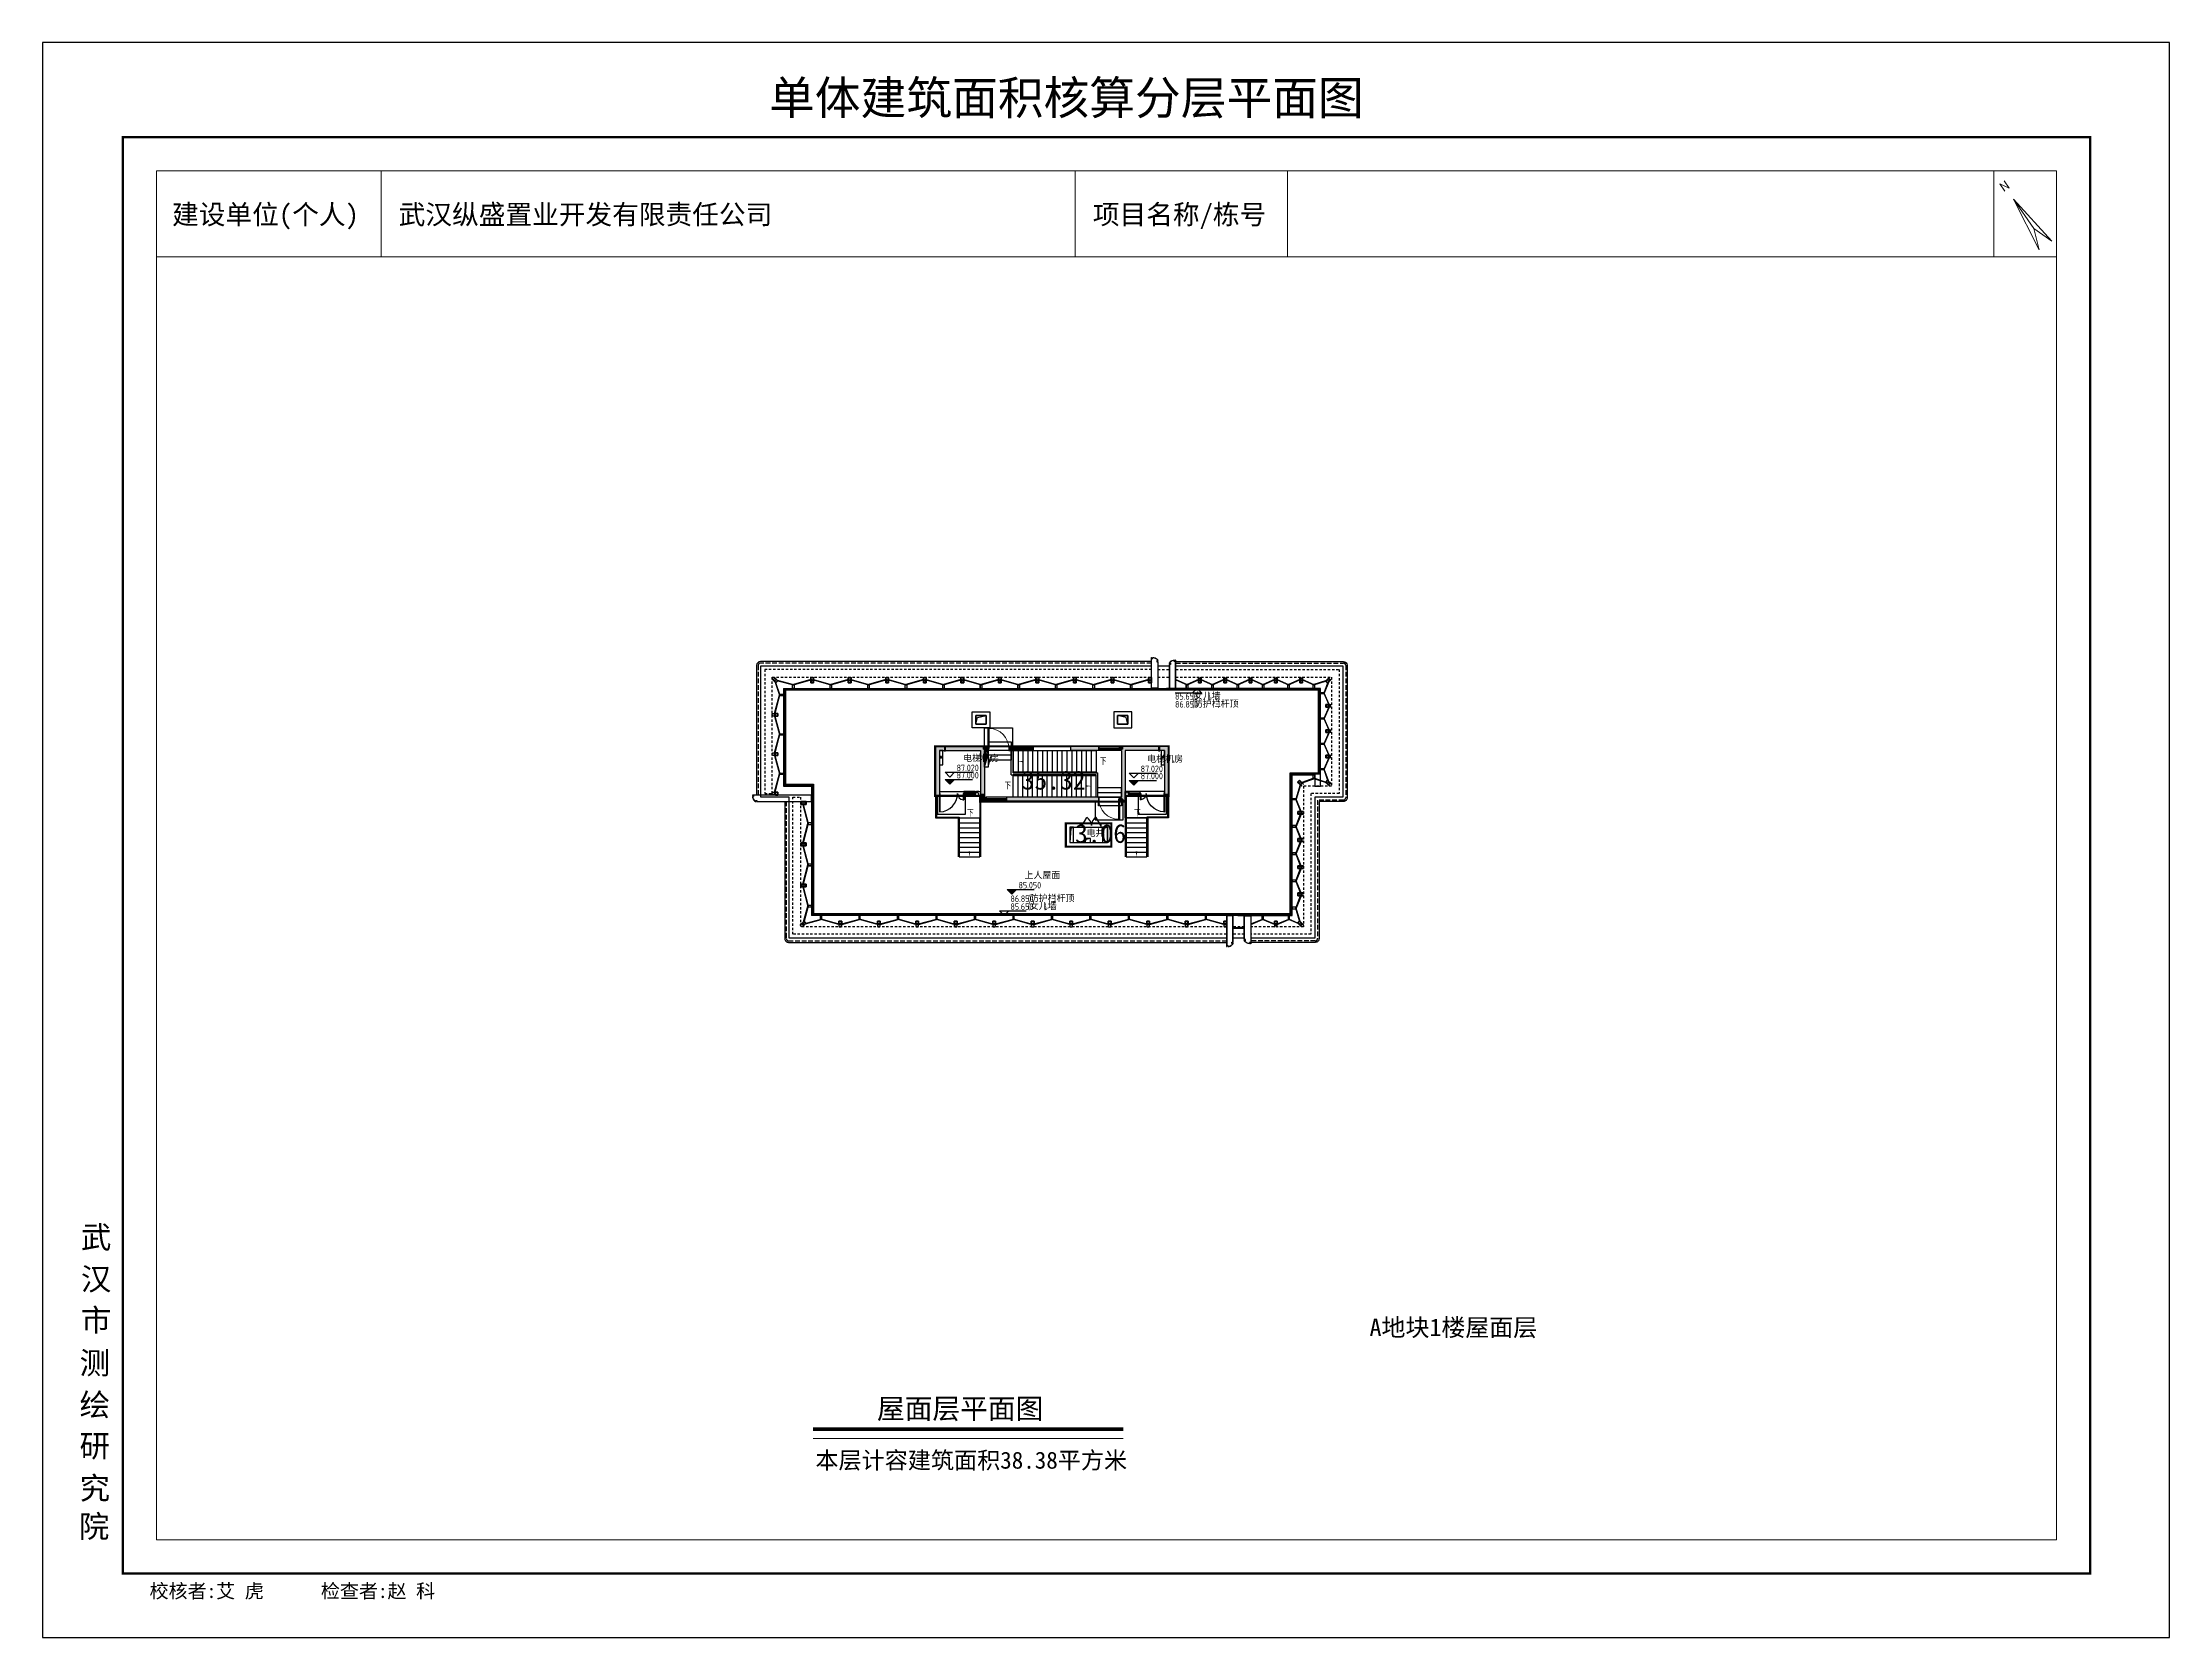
# Model space of a CAD drawing. Extents: x 512858 to 514372, y -232486 to -231710.
# Drawn here: x 513165.4 to 513278.7, y -232486.1 to -232401.1 of the extents above; entities that cross this region are included whole.
import ezdxf
from ezdxf.enums import TextEntityAlignment as Align

# ---------------------------------------------------------------- set-up
doc = ezdxf.new("R2010")
doc.units = 0
doc.header["$LTSCALE"] = 1000
for name, pattern in [('2#HXT-RX$0$CACHE2', [0.1875, 0.125, -0.0625]), ('2#HXT-RX$0$CONTINOUS', [0]), ('2#HXT-RX$0$DASH', [0.35, 0.25, -0.1]), ('__DASH', [0.35, 0.25, -0.1]), ('CACHE2', [0.1875, 0.125, -0.0625])]:
    doc.linetypes.add(name, pattern=pattern)
doc.layers.get('0').update_dxf_attribs({"color": 252})
for name, color, linetype in [('2#HXT-RX$0$A-ANNO-50-SYMB', 253, 'Continuous'), ('2#HXT-RX$0$A-ANNO-50-TXT', 253, 'Continuous'), ('2#HXT-RX$0$A-DOOR', 253, 'Continuous'), ('2#HXT-RX$0$A-FIRE-DOOR', 253, 'Continuous'), ('2#HXT-RX$0$A-HOLE-E', 253, 'Continuous'), ('2#HXT-RX$0$A-HOLE-H', 253, '2#HXT-RX$0$CACHE2'), ('2#HXT-RX$0$A-PATT-COLU', 253, 'Continuous'), ('2#HXT-RX$0$A-STAIR', 253, 'Continuous'), ('2#HXT-RX$0$A-STR-CONC-B', 253, 'Continuous'), ('2#HXT-RX$0$A-WALL-S', 253, 'Continuous'), ('2#HXT-RX$0$A-WINDOW', 253, 'Continuous'), ('2#HXT-RX$0$AA-DOOR_FIRE_TEXT', 253, 'Continuous'), ('2#HXT-RX$0$AA-套管', 253, 'Continuous'), ('2#HXT-RX$0$建-空调', 253, '2#HXT-RX$0$DASH'), ('5#-造型-屋面$0$12#首层零件$0$WINDOW', 253, 'Continuous'), ('6#-造型-1F（实施版）金属型材-METAL-S', 253, 'Continuous'), ('A-ANNO-100-DIM-E', 253, 'Continuous'), ('A-ANNO-100-TXT', 252, 'Continuous'), ('A-GLAZ-E', 253, 'Continuous'), ('A-GLAZ-S', 253, 'Continuous'), ('A-HOLE-E', 253, 'Continuous'), ('A-METAL-E', 253, 'Continuous'), ('A-METAL-S', 253, 'Continuous'), ('A-STR-CONC-E', 253, 'Continuous'), ('A-STR-CONC-H', 253, 'Continuous'), ('A-WALL-S', 252, 'Continuous'), ('PUB_DIM', 252, 'Continuous'), ('楼层注记', 7, 'Continuous'), ('看线', 253, 'Continuous')]:
    doc.layers.add(name, color=color, linetype=linetype)
doc.layers.add('图廓', color=252, linetype='Continuous', lineweight=9)
doc.layers.add('面积-计容-住宅-1', color=1, linetype='Continuous', lineweight=0)
doc.layers.add('打印图框', color=252, linetype='Continuous', plot=False)
doc.styles.add('2#HXT-RX$0$DIM_FONT', font='romand.shx', dxfattribs={"width": 0.7, "bigfont": 'hzfs.shx'})
doc.styles.add('2#HXT-RX$0$STANDARD', font='GBENOR', dxfattribs={"bigfont": 'GBCBIG'})
doc.styles.add('dw', font='simhei.ttf')
doc.styles.add('STYLE1', font='stylu.ttf')
doc.styles.add('tkhz1', font='txt.shx', dxfattribs={"width": 0.8, "bigfont": 'hztxt.shx'})
doc.styles.add('TYDG_02', font='TSSDENG.shx', dxfattribs={"width": 0.8, "bigfont": 'hztxt.shx'})
doc.styles.add('宋体', font='simsun.ttc', dxfattribs={"width": 0.7, "height": 10})

msp = doc.modelspace()

# ---------------------------------------------------------------- texts
at = {"layer": 'A-ANNO-100-DIM-E', "color": 252, "style": 'TYDG_02', "width": 0.8}
for s, p in [('85.650', (513225.69, -232436.1)), ('86.850', (513225.69, -232436.52)), ('(', (513226.6, -232436.1)), ('(', (513226.6, -232436.52)), (')', (513227.46, -232436.1)), (')', (513227.97, -232436.52)), ('86.850', (513216.92, -232446.88)), ('85.050', (513217.35, -232446.16)), ('(', (513217.85, -232446.88)), (')', (513219.23, -232446.88)), ('85.650', (513216.92, -232447.3)), ('(', (513217.85, -232447.3)), (')', (513218.72, -232447.3))]:
    msp.add_text(s, height=0.35, dxfattribs=at).set_placement(p)
at = {"layer": 'A-ANNO-100-DIM-E', "color": 252, "style": 'TYDG_02'}
for s, p in [('女儿墙', (513226.69, -232436.1)), ('防护栏杆顶', (513226.69, -232436.52)), ('防护栏杆顶', (513217.95, -232446.88)), ('女儿墙', (513217.95, -232447.3))]:
    msp.add_text(s, height=0.353, dxfattribs=at).set_placement(p)
at = {"layer": 'A-ANNO-100-TXT', "color": 252, "style": 'TYDG_02'}
msp.add_text('上人屋面', height=0.353, dxfattribs=at).set_placement((513217.67, -232445.65))
at = {"layer": '图廓', "color": 0, "style": 'STYLE1'}
msp.add_text('单体建筑面积核算分层平面图', height=1.7864, dxfattribs=at).set_placement((513219.9, -232405.46), align=Align.BOTTOM_CENTER)
at = {"layer": '图廓', "color": 0, "linetype": 'ByBlock', "style": 'tkhz1'}
msp.add_text('N', height=0.476, rotation=34.5814, dxfattribs=at).set_placement((513269.74, -232408.54), align=Align.TOP_CENTER)
at = {"layer": '图廓', "color": 0, "linetype": 'ByBlock', "ltscale": 2, "style": 'tkhz1'}
msp.add_text('N', height=0.476, rotation=34.5814, dxfattribs=at).set_placement((513269.74, -232408.54), align=Align.TOP_CENTER)
at = {"layer": '图廓', "color": 0}
for s, height, style, p in [('建设单位(个人)', 1.042, 'dw', (513172.26, -232410.77)), ('武汉纵盛置业开发有限责任公司', 1.0421, 'dw', (513184.33, -232410.77)), ('项目名称/栋号', 1.042, 'dw', (513221.31, -232410.77)), ('A地块1楼屋面层', 0.936, 'dw', (513236.05, -232470.01)), (' 校核者:艾 虎      检查者:赵 科', 0.7443, '宋体', (513170.55, -232483.96))]:
    msp.add_text(s, height=height, dxfattribs=dict(at, style=style)).set_placement(p)
at = {"layer": '图廓', "color": 0, "linetype": 'Continuous', "style": 'STYLE1'}
for s, p in [('武', (513167.4, -232465.33)), ('汉', (513167.4, -232467.56)), ('市', (513167.4, -232469.75)), ('测', (513167.33, -232472.03)), ('绘', (513167.33, -232474.26)), ('研', (513167.33, -232476.45)), ('究', (513167.33, -232478.7)), ('院', (513167.29, -232480.74))]:
    msp.add_text(s, height=1.19, dxfattribs=at).set_placement(p)
at = {"layer": '图廓', "color": 7, "style": 'dw'}
msp.add_text('本层计容建筑面积38.38平方米', height=0.9022, dxfattribs=at).set_placement((513206.53, -232477.07))
at = {"layer": '楼层注记', "style": 'dw'}
msp.add_text('屋面层平面图', height=1.083, dxfattribs=at).set_placement((513209.81, -232474.41))

# ---------------------------------------------------------------- blocks, each defined once
blk = doc.blocks.new('1新552#HXT-RX$0$$TWTSYS$00000508')
for p, q in [((-0.5, 0.5), (0.32, 1.22)), ((-0.5, 0.5), (-0.5, -0.5)), ((-0.5, -0.5), (0.5, 0.5)), ((0.5, 0.5), (-0.5, 0.5)), ((0.5, -0.5), (0.5, 0.5)), ((-0.5, -0.5), (0.5, -0.5))]:
    blk.add_line(p, q)
blk.add_solid([(0.5, -0.5), (0.5, 0.5), (-0.5, -0.5)])
blk = doc.blocks.new('1新572#HXT-RX$0$洞B')
blk.add_wipeout([(40, -150), (40, 150), (-40, 150), (-40, -150)]).dxf.layer = '2#HXT-RX$0$AA-套管'
at = {"ltscale": 0.5}
h = blk.add_hatch(color=256, dxfattribs=at)
h.paths.add_polyline_path([(-40, -150), (0, 0), (-40, 150)])
h.paths.add_polyline_path([(40, 150), (0, 0), (40, -150)])
blk.add_line((0, 200), (0, -200))
blk.add_lwpolyline([(40, -150), (40, 150), (-40, 150), (-40, -150)], close=True, dxfattribs=at)
at = {"layer": '2#HXT-RX$0$AA-DOOR_FIRE_TEXT'}
blk.add_lwpolyline([(40, -150), (40, 150), (-40, 150), (-40, -150)], close=True, dxfattribs=at)
blk = doc.blocks.new('1新522#HXT-RX$0$$DorLib2D$00000001')
for p, q in [((0.45, 0.975), (0.5, 0.975)), ((0.45, 0), (0.45, 0.975)), ((0.5, 0), (0.45, 0)), ((0.5, 0), (0.5, 0.975))]:
    blk.add_line(p, q)
at = {"lineweight": 13}
blk.add_arc((0.475, 0), 0.975, 91.46928, 180, dxfattribs=at)
blk = doc.blocks.new('1新562#HXT-RX$0$$WINLIB2D$00000001')
at = {"color": 0}
for points in [[(-0.5, 0.5), (-0.5, -0.5)], [(-0.5, 0.5), (0.5, 0.5)], [(0.5, 0.17), (-0.5, 0.17)], [(0.5, -0.5), (0.5, 0.5)], [(0.5, -0.17), (-0.5, -0.17)], [(-0.5, -0.5), (0.5, -0.5)]]:
    blk.add_lwpolyline(points, dxfattribs=at)
blk = doc.blocks.new('1新532#HXT-RX$0$$DorLib2D$00000225')
at = {"color": 0}
for p, q in [((-0.5, 0), (-0.5, 0.252)), ((-0.475, 0.252), (-0.5, 0.252)), ((-0.475, 0), (-0.475, 0.252)), ((0.475, -0.001), (0.475, 0.752)), ((0.475, 0.752), (0.5, 0.752)), ((0.5, -0.001), (0.5, 0.752)), ((-0.475, 0), (-0.5, 0)), ((0.475, -0.001), (0.5, -0.001))]:
    blk.add_line(p, q, dxfattribs=at)
for centre, radius, start, end in [((-0.501, 0.003), 0.251, 359.78987, 84.09744), ((0.505, -0.002), 0.755, 92.24927, 179.72377)]:
    blk.add_arc(centre, radius, start, end, dxfattribs=at)
blk = doc.blocks.new('1新542#HXT-RX$0$$DorLib2D$00000231')
at = {"color": 0}
for p, q in [((-0.5, 0), (-0.25, 0.43)), ((0.5, 0), (0.25, 0.43))]:
    blk.add_line(p, q, dxfattribs=at)
for centre, start, end in [((-0.5, 0), 0, 60), ((0.5, 0), 120, 180)]:
    blk.add_arc(centre, 0.5, start, end, dxfattribs=at)
blk = doc.blocks.new('1新512#HXT-RX')
at = {"layer": '2#HXT-RX$0$A-PATT-COLU'}
for points in [[(-149957, -999404), (-149857, -999471), (-149657, -999471), (-149657, -999271), (-149957, -999271)], [(-148557, -999271), (-148557, -999471), (-148327, -999471), (-148327, -999371), (-148327, -999271)], [(-148327, -999371), (-148327, -999471), (-147257, -999471), (-147257, -999271), (-148327, -999271)], [(-143757, -999471), (-143757, -999271), (-145257, -999271), (-145257, -999471)], [(-142457, -999404), (-142457, -999271), (-142657, -999271), (-142657, -999471), (-142557, -999471)], [(-149957, -999404), (-150057, -999471), (-150057, -1001771), (-149957, -1001771), (-149857, -1001771), (-149857, -999471)], [(-142457, -999404), (-142557, -999471), (-142557, -1001971), (-142457, -1002071), (-142357, -1002171), (-142357, -999471)], [(-149957, -1001771), (-150057, -1001771), (-150057, -1002171), (-149957, -1002071), (-149857, -1001971), (-149857, -1001771)], [(-149957, -1002071), (-150057, -1002171), (-149757, -1002171), (-149757, -1001971), (-149857, -1001971)], [(-143807, -1002071), (-143807, -1001971), (-148657, -1001971), (-148657, -1002171), (-143807, -1002171)], [(-143757, -1002171), (-143757, -1001971), (-143807, -1001971), (-143807, -1002071), (-143807, -1002171)], [(-142457, -1002071), (-142557, -1001971), (-142657, -1001971), (-142657, -1002171), (-142357, -1002171)], [(-140157, -1001771), (-140257, -1001771), (-140257, -1001871), (-140057, -1001871), (-140057, -1001771)]]:
    blk.add_hatch(color=256, dxfattribs=at).paths.add_polyline_path(points, flags=17)
at = {"layer": '2#HXT-RX$0$A-ANNO-50-SYMB'}
for points in [[(-143777, -1000071, 0, 0, 0), (-148067, -1000071, 0, 80, 0), (-147767, -1000071, 0, 0, 0)], [(-148457, -1001371, 0, 0, 0), (-144167, -1001371, 0, 80, 0), (-144467, -1001371, 0, 0, 0)], [(-150657, -1003071, 0, 0, 0), (-150657, -1005151, 0, 80, 0), (-150657, -1004851, 0, 0, 0)], [(-141757, -1003071, 0, 0, 0), (-141757, -1005151, 0, 80, 0), (-141757, -1004851, 0, 0, 0)]]:
    blk.add_lwpolyline(points, format="xyseb", dxfattribs=at)
at = {"layer": '2#HXT-RX$0$A-DOOR'}
for p, q in [((-152257, -1001671), (-150957, -1001671)), ((-152257, -1001871), (-150957, -1001871)), ((-140257, -1001671), (-141557, -1001671)), ((-140257, -1001871), (-141557, -1001871)), ((-144657, -1003371), (-143657, -1003371)), ((-144657, -1003571), (-143657, -1003571))]:
    blk.add_line(p, q, dxfattribs=at)
at = {"layer": '2#HXT-RX$0$A-HOLE-E'}
for points in [[(-145307, -1004371), (-145107, -1004371), (-145107, -1003571), (-145307, -1003571)], [(-143557, -1004371), (-143307, -1004371), (-143307, -1003571), (-143557, -1003571)], [(-144507, -1004371), (-144207, -1004371), (-144207, -1004171), (-144507, -1004171)]]:
    blk.add_lwpolyline(points, close=True, dxfattribs=at)
for points in [[(-145107, -1003571), (-145252, -1003628), (-145307, -1004371)], [(-143307, -1003571), (-143502, -1003628), (-143557, -1004371)], [(-144207, -1004171), (-144453, -1004228), (-144507, -1004371)]]:
    blk.add_lwpolyline(points, dxfattribs=at)
at = {"layer": '2#HXT-RX$0$A-HOLE-H'}
for points in [[(-150357, -1001871), (-150157, -1001871), (-150157, -1001671), (-150357, -1001671)], [(-142357, -1001871), (-142157, -1001871), (-142157, -1001671), (-142357, -1001671)]]:
    blk.add_lwpolyline(points, close=True, dxfattribs=at)
for points in [[(-150157, -1001671), (-150357, -1001871)], [(-150357, -1001671), (-150157, -1001871)], [(-142157, -1001671), (-142357, -1001871)], [(-142357, -1001671), (-142157, -1001871)]]:
    blk.add_lwpolyline(points, dxfattribs=at)
at = {"layer": '2#HXT-RX$0$A-STAIR'}
for p, q in [((-149657, -999471), (-149657, -999991)), ((-148427, -999471), (-149657, -999471)), ((-148427, -999731), (-149657, -999731)), ((-148427, -999991), (-149657, -999991)), ((-148427, -999471), (-148427, -999991)), ((-148327, -999471), (-143907, -999471)), ((-148327, -999471), (-148327, -1000611)), ((-148067, -999471), (-148067, -1000611)), ((-147807, -999471), (-147807, -1000611)), ((-147547, -999471), (-147547, -1000611)), ((-147287, -999471), (-147287, -1000611)), ((-147027, -999471), (-147027, -1000611)), ((-146767, -999471), (-146767, -1000611)), ((-146507, -999471), (-146507, -1000611)), ((-146247, -999471), (-146247, -1000611)), ((-145987, -999471), (-145987, -1000611)), ((-145727, -999471), (-145727, -1000611)), ((-145467, -999471), (-145467, -1000611)), ((-145207, -999471), (-145207, -1000611)), ((-144947, -999471), (-144947, -1000611)), ((-144687, -999471), (-144687, -1000611)), ((-144427, -999471), (-144427, -1000611)), ((-144167, -999471), (-144167, -1000611)), ((-143907, -999471), (-143907, -1000611)), ((-148327, -1000611), (-148327, -1000671)), ((-148327, -1000831), (-148327, -1000771)), ((-148327, -1001971), (-148327, -1000831)), ((-148067, -1001971), (-148067, -1000831)), ((-147807, -1001971), (-147807, -1000831)), ((-147547, -1001971), (-147547, -1000831)), ((-147287, -1001971), (-147287, -1000831)), ((-147027, -1001971), (-147027, -1000831)), ((-146767, -1001971), (-146767, -1000831)), ((-146507, -1001971), (-146507, -1000831)), ((-146247, -1001971), (-146247, -1000831)), ((-145987, -1001971), (-145987, -1000831)), ((-145727, -1001971), (-145727, -1000831)), ((-145467, -1001971), (-145467, -1000831)), ((-145207, -1001971), (-145207, -1000831)), ((-144947, -1001971), (-144947, -1000831)), ((-144687, -1001971), (-144687, -1000831)), ((-144427, -1001971), (-144427, -1000831)), ((-144167, -1001971), (-144167, -1000831)), ((-143907, -1000611), (-143907, -1000671)), ((-143907, -1000831), (-143907, -1000771)), ((-143907, -1001971), (-143907, -1000831)), ((-143807, -1001971), (-143807, -1001451)), ((-143807, -1001451), (-142557, -1001451)), ((-142557, -1001971), (-142557, -1001451)), ((-143907, -1001971), (-148327, -1001971)), ((-143807, -1001711), (-142557, -1001711)), ((-143807, -1001971), (-142557, -1001971)), ((-151207, -1005151), (-151207, -1003071)), ((-151207, -1003071), (-150107, -1003071)), ((-151207, -1003331), (-150107, -1003331)), ((-151207, -1003591), (-150107, -1003591)), ((-151207, -1003851), (-150107, -1003851)), ((-150107, -1005151), (-150107, -1003071)), ((-142307, -1005151), (-142307, -1003071)), ((-142307, -1003071), (-141207, -1003071)), ((-142307, -1003331), (-141207, -1003331)), ((-142307, -1003591), (-141207, -1003591)), ((-142307, -1003851), (-141207, -1003851)), ((-141207, -1005151), (-141207, -1003071)), ((-151207, -1004111), (-150107, -1004111)), ((-151207, -1004371), (-150107, -1004371)), ((-151207, -1004631), (-150107, -1004631)), ((-151207, -1004891), (-150107, -1004891)), ((-142307, -1004111), (-141207, -1004111)), ((-142307, -1004371), (-141207, -1004371)), ((-142307, -1004631), (-141207, -1004631)), ((-142307, -1004891), (-141207, -1004891)), ((-151207, -1005151), (-150107, -1005151)), ((-142307, -1005151), (-141207, -1005151))]:
    blk.add_line(p, q, dxfattribs=at)
at = {"layer": '2#HXT-RX$0$A-STAIR', "elevation": 0}
blk.add_lwpolyline([(-148427, -999271), (-149657, -999271), (-149657, -999011), (-148427, -999011)], close=True, dxfattribs=at)
at = {"layer": '2#HXT-RX$0$A-STAIR'}
for points in [[(-148557, -999471), (-149657, -999471), (-149657, -999271), (-148557, -999271)], [(-152457, -1003071), (-150057, -1003071), (-150057, -1001871), (-152457, -1001871)], [(-142557, -1002431), (-143787, -1002431), (-143787, -1002171), (-142557, -1002171)], [(-142657, -1001971), (-143757, -1001971), (-143757, -1002171), (-142657, -1002171)], [(-140057, -1003071), (-142357, -1003071), (-142357, -1001871), (-140057, -1001871)]]:
    blk.add_lwpolyline(points, close=True, dxfattribs=at)
for points in [[(-148327, -1000611), (-143907, -1000611)], [(-148327, -1000671), (-143907, -1000671)], [(-143907, -1000771), (-148327, -1000771)], [(-143907, -1000831), (-148327, -1000831)], [(-152457, -1001871), (-152457, -1003071), (-151257, -1003071), (-151257, -1005151)], [(-152407, -1001871), (-152407, -1003021), (-151207, -1003021), (-151207, -1005151)], [(-150107, -1001871), (-150107, -1005151)], [(-150057, -1002171), (-150057, -1005151)], [(-142357, -1002171), (-142357, -1005151)], [(-142307, -1001871), (-142307, -1005151)], [(-140107, -1001871), (-140107, -1003021), (-141207, -1003021), (-141207, -1005151)], [(-140057, -1001871), (-140057, -1003071), (-141157, -1003071), (-141157, -1005151)]]:
    blk.add_lwpolyline(points, dxfattribs=at)
at = {"layer": '2#HXT-RX$0$A-STR-CONC-B'}
for p, q in [((-149957, -999271), (-149657, -999271)), ((-148557, -999271), (-148327, -999271)), ((-148327, -999271), (-147257, -999271)), ((-147257, -999271), (-147257, -999471)), ((-143757, -999271), (-145257, -999271)), ((-145257, -999471), (-145257, -999271)), ((-142457, -999271), (-142657, -999271)), ((-150057, -999471), (-150057, -1001771)), ((-149857, -999471), (-149857, -1001771)), ((-149857, -999471), (-149657, -999471)), ((-148557, -999471), (-148327, -999471)), ((-148327, -999471), (-147257, -999471)), ((-143757, -999471), (-145257, -999471)), ((-142557, -999471), (-142657, -999471)), ((-142557, -999471), (-142557, -1001971)), ((-142357, -999471), (-142357, -1002171)), ((-152257, -1001871), (-152457, -1001871)), ((-150057, -1001771), (-150057, -1002171)), ((-150057, -1002171), (-149757, -1002171)), ((-149857, -1001771), (-149857, -1001971)), ((-149857, -1001971), (-149757, -1001971)), ((-149757, -1001971), (-149757, -1002171)), ((-143807, -1001971), (-148657, -1001971)), ((-148657, -1002171), (-148657, -1001971)), ((-143807, -1002171), (-148657, -1002171)), ((-143757, -1001971), (-143807, -1001971)), ((-143757, -1002171), (-143807, -1002171)), ((-143757, -1002171), (-143757, -1001971)), ((-142557, -1001971), (-142657, -1001971)), ((-142657, -1002171), (-142657, -1001971)), ((-142357, -1002171), (-142657, -1002171)), ((-140257, -1001771), (-140257, -1001871)), ((-140057, -1001871), (-140257, -1001871)), ((-140057, -1001771), (-140057, -1001871))]:
    blk.add_line(p, q, dxfattribs=at)
for points in [[(-149657, -999271), (-149657, -999471)], [(-148557, -999271), (-148557, -999471)], [(-143757, -999471), (-143757, -999271)], [(-142657, -999471), (-142657, -999271)]]:
    blk.add_lwpolyline(points, dxfattribs=at)
at = {"layer": '2#HXT-RX$0$A-WALL-S'}
for p, q in [((-147257, -999271), (-145257, -999271)), ((-148427, -1000771), (-148427, -999471)), ((-148327, -1000671), (-148327, -999471)), ((-147257, -999471), (-145257, -999471)), ((-148427, -1000771), (-143907, -1000771)), ((-148327, -1000671), (-143807, -1000671)), ((-143907, -1001971), (-143907, -1000771)), ((-143807, -1001971), (-143807, -1000671)), ((-150957, -1001671), (-150057, -1001671)), ((-150957, -1001871), (-150057, -1001871)), ((-142157, -1001671), (-142363, -1001671)), ((-142363, -1001871), (-142363, -1001671)), ((-142157, -1001871), (-142363, -1001871)), ((-145507, -1003371), (-145507, -1004571)), ((-145507, -1003371), (-144657, -1003371)), ((-145307, -1003571), (-145307, -1004371)), ((-145307, -1003571), (-144657, -1003571)), ((-143657, -1003371), (-143107, -1003371)), ((-143657, -1003571), (-143307, -1003571)), ((-143307, -1003571), (-143307, -1004371)), ((-143107, -1003371), (-143107, -1004571)), ((-145507, -1004571), (-143107, -1004571)), ((-145307, -1004371), (-143307, -1004371))]:
    blk.add_line(p, q, dxfattribs=at)
for points in [[(-152257, -1001671), (-152257, -1001871)], [(-149757, -1002171), (-149757, -1001971)], [(-148657, -1002171), (-148657, -1001971)], [(-143757, -1001971), (-143757, -1002171)], [(-142657, -1001971), (-142657, -1002171)], [(-142157, -1001871), (-142157, -1001671)], [(-140257, -1001871), (-140257, -1001671)], [(-144657, -1003371), (-144657, -1003571)], [(-143657, -1003371), (-143657, -1003571)]]:
    blk.add_lwpolyline(points, dxfattribs=at)
at = {"layer": '2#HXT-RX$0$AA-DOOR_FIRE_TEXT'}
blk.add_lwpolyline([(-149657, -999671), (-149857, -999671), (-149857, -999471), (-149657, -999471)], close=True, dxfattribs=at)
blk.add_circle((-149757, -999571), 50, dxfattribs=at)
at = {"layer": '2#HXT-RX$0$建-空调', "color": 1, "ltscale": 10}
for points in [[(-152257, -1000236), (-152066, -1000236), (-152066, -999471), (-152257, -999471)], [(-140448, -1000236), (-140257, -1000236), (-140257, -999471), (-140448, -999471)]]:
    blk.add_lwpolyline(points, close=True, dxfattribs=at)
at = {"layer": '2#HXT-RX$0$A-DOOR', "zscale": 200}
for name, p, xscale, yscale in [('1新532#HXT-RX$0$$DorLib2D$00000225', (-151607, -1001771), -1300, -1300), ('1新542#HXT-RX$0$$DorLib2D$00000231', (-144157, -1003471), 1000, 1000)]:
    blk.add_blockref(name, p, dxfattribs=dict(at, xscale=xscale, yscale=yscale))
at = {"layer": '2#HXT-RX$0$A-DOOR', "xscale": -1300, "yscale": 1300, "zscale": 200, "rotation": 180}
blk.add_blockref('1新532#HXT-RX$0$$DorLib2D$00000225', (-140907, -1001771), dxfattribs=at)
at = {"layer": '2#HXT-RX$0$A-FIRE-DOOR', "zscale": 200}
for p, xscale, yscale in [((-149107, -999371), -1100, 1100), ((-143207, -1002071), 1100, -1100)]:
    blk.add_blockref('1新522#HXT-RX$0$$DorLib2D$00000001', p, dxfattribs=dict(at, xscale=xscale, yscale=yscale))
at = {"layer": '2#HXT-RX$0$A-WINDOW', "yscale": 200, "zscale": 200, "rotation": 180}
for p, xscale in [((-143207, -999371), 1099.999783795589), ((-149207, -1002071), 1099.999783795589), ((-141857, -1001771), 600)]:
    blk.add_blockref('1新562#HXT-RX$0$$WINLIB2D$00000001', p, dxfattribs=dict(at, xscale=xscale))
at = {"layer": '2#HXT-RX$0$A-WINDOW', "xscale": -600, "yscale": -200, "zscale": 200}
blk.add_blockref('1新562#HXT-RX$0$$WINLIB2D$00000001', (-150657, -1001771), dxfattribs=at)
at = {"layer": '2#HXT-RX$0$AA-DOOR_FIRE_TEXT', "xscale": -700.0000000000001, "yscale": 200.0000000000001, "zscale": 700.0000000000001, "rotation": 270}
blk.add_blockref('1新552#HXT-RX$0$$TWTSYS$00000508', (-149757, -1000021), dxfattribs=at)
at = {"color": 1, "linetype": '2#HXT-RX$0$CONTINOUS', "style": '2#HXT-RX$0$DIM_FONT', "text_generation_flag": 4, "width": 0.8}
for p in [(-152198, -999757), (-140389, -999757)]:
    blk.add_text('K', height=151, rotation=359.77101, dxfattribs=at).set_placement(p)
at = {"layer": '2#HXT-RX$0$A-ANNO-50-SYMB', "color": 7, "style": '2#HXT-RX$0$STANDARD'}
for p in [(-150785, -1003001), (-141885, -1003001)]:
    blk.add_text('下', height=353, dxfattribs=at).set_placement(p)
at = {"layer": '2#HXT-RX$0$A-ANNO-50-TXT', "color": 7, "style": '2#HXT-RX$0$STANDARD'}
for p in [(-143707, -1000246), (-148784, -1001546)]:
    blk.add_text('下', height=353, dxfattribs=at).set_placement(p)
at = {"layer": '2#HXT-RX$0$AA-套管', "xscale": 0.8, "yscale": 0.8, "zscale": 0.8, "rotation": 179.9999753021652}
for p in [(-151957, -999371), (-140548, -999371)]:
    blk.add_blockref('1新572#HXT-RX$0$洞B', p, dxfattribs=at)
at = {"layer": '2#HXT-RX$0$A-PATT-COLU'}
for points in [[(-152357, -999371), (-152457, -999271), (-152457, -1001871), (-152257, -1001871), (-152257, -999471)], [(-152357, -999371), (-152257, -999471), (-150057, -999471), (-149957, -999404), (-149957, -999271), (-152457, -999271)], [(-140157, -999371), (-140057, -999271), (-142457, -999271), (-142457, -999404), (-142357, -999471), (-140257, -999471)], [(-140157, -999371), (-140257, -999471), (-140257, -1001771), (-140157, -1001771), (-140057, -1001771), (-140057, -999271)]]:
    blk.add_hatch(color=256, dxfattribs=at).paths.add_polyline_path(points, flags=17)
at = {"layer": '2#HXT-RX$0$A-STR-CONC-B'}
for p, q in [((-152457, -999271), (-152457, -1001871)), ((-152457, -999271), (-149957, -999271)), ((-140057, -999271), (-142457, -999271)), ((-140057, -999271), (-140057, -1001771)), ((-152257, -999471), (-152257, -1001871)), ((-152257, -999471), (-150057, -999471)), ((-140257, -999471), (-142357, -999471)), ((-140257, -999471), (-140257, -1001771))]:
    blk.add_line(p, q, dxfattribs=at)
blk = doc.blocks.new('1新162dewfergsfsfsfs')
at = {"layer": 'A-METAL-S', "elevation": 0}
blk.add_lwpolyline([(-53941, 66063), (-53791, 66063), (-53791, 65863), (-53811, 65863), (-53811, 65943), (-53921, 65943), (-53921, 65863), (-53941, 65863)], close=True, dxfattribs=at)
at = {"layer": 'A-METAL-S'}
for points in [[(-53941, 65941), (-53941, 66063), (-53791, 66063), (-53791, 65941)], [(-53791, 65941), (-53791, 66063), (-53941, 66063), (-53941, 65941)], [(-53791, 65897), (-53791, 65783), (-53811, 65783), (-53811, 65763), (-53921, 65763), (-53921, 65783), (-53941, 65783), (-53941, 65897)], [(-53793, 65943), (-53793, 66061), (-53938, 66061), (-53938, 65943)], [(-53921, 66043), (-53938, 66061)], [(-53793, 65941), (-53793, 65786), (-53813, 65786), (-53813, 65766), (-53918, 65766), (-53918, 65786), (-53938, 65786), (-53938, 65941)], [(-53938, 65863), (-53793, 65863)], [(-53811, 65941), (-53811, 66043), (-53921, 66043), (-53921, 65941)], [(-53811, 66043), (-53793, 66061)]]:
    blk.add_lwpolyline(points, dxfattribs=at)
at = {"layer": 'A-METAL-S', "elevation": 0}
for points in [[(-53921, 65941), (-53941, 65941)], [(-53921, 65941), (-53921, 65943), (-53938, 65943)], [(-53811, 65941), (-53811, 65943), (-53793, 65943)], [(-53811, 65941), (-53791, 65941)]]:
    blk.add_lwpolyline(points, dxfattribs=at)
blk = doc.blocks.new('1新169fsfgesfsfsf')
at = {"layer": 'A-METAL-S'}
for points in [[(-54486, 66363), (-54406, 66363), (-54406, 66173), (-54486, 66173)], [(-54483, 66360), (-54409, 66360), (-54409, 66176), (-54483, 66176)]]:
    blk.add_lwpolyline(points, close=True, dxfattribs=at)
blk = doc.blocks.new('1新168fsefsfsfsf')
at = {"layer": 'A-METAL-S', "elevation": 0}
blk.add_lwpolyline([(-53941, 66063), (-53791, 66063), (-53791, 65863), (-53811, 65863), (-53811, 65943), (-53921, 65943), (-53921, 65863), (-53941, 65863)], close=True, dxfattribs=at)
at = {"layer": 'A-METAL-S'}
for points in [[(-53941, 65941), (-53941, 66063), (-53791, 66063), (-53791, 65941)], [(-53791, 65941), (-53791, 66063), (-53941, 66063), (-53941, 65941)], [(-53791, 65897), (-53791, 65763), (-53811, 65763), (-53811, 65843), (-53921, 65843), (-53921, 65763), (-53941, 65763), (-53941, 65897)], [(-53793, 65943), (-53793, 66061), (-53938, 66061), (-53938, 65943)], [(-53921, 66043), (-53938, 66061)], [(-53793, 65941), (-53793, 65766), (-53808, 65766), (-53808, 65846), (-53923, 65846), (-53923, 65766), (-53938, 65766), (-53938, 65941)], [(-53938, 65863), (-53793, 65863)], [(-53811, 65941), (-53811, 66043), (-53921, 66043), (-53921, 65941)], [(-53811, 66043), (-53793, 66061)]]:
    blk.add_lwpolyline(points, dxfattribs=at)
at = {"layer": 'A-METAL-S', "elevation": 0}
for points in [[(-53921, 65941), (-53941, 65941)], [(-53921, 65941), (-53921, 65943), (-53938, 65943)], [(-53811, 65941), (-53811, 65943), (-53793, 65943)], [(-53811, 65941), (-53791, 65941)]]:
    blk.add_lwpolyline(points, dxfattribs=at)
blk = doc.blocks.new('1新87A$C69351F01')
at = {"layer": '6#-造型-1F（实施版）金属型材-METAL-S', "color": 61, "linetype": '__DASH'}
for points in [[(20700, 14550), (-130, 14550, 0.4142132), (-250, 14430), (-250, 7520)], [(1250, 7170), (1250, -130, 0.4142136), (1370, -250), (24700, -250)]]:
    blk.add_lwpolyline(points, format="xyb", dxfattribs=at)
at = {"layer": '6#-造型-1F（实施版）金属型材-METAL-S', "color": 61, "linetype": '__DASH', "elevation": 0}
blk.add_lwpolyline([(22000, 14550), (30930, 14550, -0.4142132), (31050, 14430), (31050, 7370, -0.414214), (30930, 7250), (29550, 7250), (29550, -130, -0.4142136), (29430, -250), (26000, -250)], format="xyb", dxfattribs=at)
at = {"layer": 'A-GLAZ-S'}
for p, q in [((770, 13636, 0), (1625, 13412, 0)), ((787, 13619, 0), (1625, 13401, 0)), ((2550, 13675, 0), (1625, 13412, 0)), ((2550, 13663, 0), (1625, 13401, 0)), ((2700, 13675, 0), (3625, 13412, 0)), ((2700, 13663, 0), (3625, 13401, 0)), ((4550, 13675, 0), (3625, 13412, 0)), ((4550, 13663, 0), (3625, 13401, 0)), ((4700, 13675, 0), (5625, 13412, 0)), ((4700, 13663, 0), (5625, 13401, 0)), ((6550, 13675, 0), (5625, 13412, 0)), ((6550, 13663, 0), (5625, 13401, 0)), ((6700, 13675, 0), (7625, 13412, 0)), ((6700, 13663, 0), (7625, 13401, 0)), ((8550, 13675, 0), (7625, 13412, 0)), ((8550, 13663, 0), (7625, 13401, 0)), ((8700, 13675, 0), (9625, 13412, 0)), ((8700, 13663, 0), (9625, 13401, 0)), ((10550, 13675, 0), (9625, 13412, 0)), ((10550, 13663, 0), (9625, 13401, 0)), ((10700, 13675, 0), (11625, 13412, 0)), ((10700, 13663, 0), (11625, 13401, 0)), ((12550, 13675, 0), (11625, 13412, 0)), ((12550, 13663, 0), (11625, 13401, 0)), ((12700, 13675, 0), (13625, 13412, 0)), ((12700, 13663, 0), (13625, 13401, 0)), ((14550, 13675, 0), (13625, 13412, 0)), ((14550, 13663, 0), (13625, 13401, 0)), ((14700, 13675, 0), (15625, 13412, 0)), ((14700, 13663, 0), (15625, 13401, 0)), ((16550, 13675, 0), (15625, 13412, 0)), ((16550, 13663, 0), (15625, 13401, 0)), ((16700, 13675, 0), (17625, 13412, 0)), ((16700, 13663, 0), (17625, 13401, 0)), ((18550, 13675, 0), (17625, 13412, 0)), ((18550, 13663, 0), (17625, 13401, 0)), ((18700, 13675, 0), (19625, 13412, 0)), ((18700, 13663, 0), (19625, 13401, 0)), ((20550, 13675, 0), (19625, 13412, 0)), ((20550, 13663, 0), (19625, 13401, 0)), ((22000, 13675, 0), (22600, 13412, 0)), ((22000, 13662, 0), (22600, 13401, 0)), ((23200, 13675, 0), (22600, 13412, 0)), ((23200, 13663, 0), (22600, 13401, 0)), ((23350, 13675, 0), (23950, 13412, 0)), ((23350, 13662, 0), (23950, 13401, 0)), ((24550, 13675, 0), (23950, 13412, 0)), ((24550, 13663, 0), (23950, 13401, 0)), ((24700, 13675, 0), (25300, 13412, 0)), ((24700, 13662, 0), (25300, 13401, 0)), ((25900, 13675, 0), (25300, 13412, 0)), ((25900, 13663, 0), (25300, 13401, 0)), ((26050, 13675, 0), (26650, 13412, 0)), ((26050, 13662, 0), (26650, 13401, 0)), ((27250, 13675, 0), (26650, 13412, 0)), ((27250, 13663, 0), (26650, 13401, 0)), ((27400, 13675, 0), (28000, 13412, 0)), ((27400, 13662, 0), (28000, 13401, 0)), ((28600, 13675, 0), (28000, 13412, 0)), ((28600, 13663, 0), (28000, 13401, 0)), ((28750, 13675, 0), (29350, 13412, 0)), ((28750, 13662, 0), (29350, 13401, 0)), ((30019, 13625, 0), (29350, 13412, 0)), ((30000, 13606, 0), (29350, 13401, 0)), ((625, 11870, 0), (888, 12845, 0)), ((637, 11870, 0), (899, 12845, 0)), ((661, 13533, 0), (888, 12845, 0)), ((679, 13515, 0), (899, 12845, 0)), ((30107, 13501, 0), (29901, 12950, 0)), ((30163, 12350, 0), (29901, 12950, 0)), ((30126, 13520, 0), (29912, 12950, 0)), ((30175, 12350, 0), (29912, 12950, 0)), ((625, 11720, 0), (888, 10745, 0)), ((637, 11720, 0), (899, 10745, 0)), ((30162, 12200, 0), (29901, 11600)), ((30163, 11000, 0), (29901, 11600)), ((30175, 12200, 0), (29912, 11600)), ((30175, 11000, 0), (29912, 11600)), ((625, 9770, 0), (888, 10745, 0)), ((637, 9770, 0), (899, 10745, 0)), ((30162, 10850, 0), (29901, 10250)), ((30163, 9650, 0), (29901, 10250)), ((30175, 10850, 0), (29912, 10250)), ((30175, 9650, 0), (29912, 10250)), ((625, 9620, 0), (888, 8645, 0)), ((637, 9620, 0), (899, 8645, 0)), ((30162, 9500, 0), (29901, 8900)), ((30175, 9500, 0), (29912, 8900)), ((625, 7670, 0), (888, 8645, 0)), ((637, 7670, 0), (899, 8645, 0)), ((28631, 8063, 0), (28401, 7300, 0)), ((28640, 8054, 0), (28412, 7300, 0)), ((28725, 8181, 0), (29360, 8399, 0)), ((28734, 8172, 0), (29360, 8388, 0)), ((30000, 8194, 0), (29360, 8399, 0)), ((30019, 8175, 0), (29360, 8388, 0)), ((30107, 8299, 0), (29901, 8900)), ((30126, 8280, 0), (29912, 8900)), ((2125, 7020, 0), (2388, 5995, 0)), ((2137, 7020, 0), (2399, 5995, 0)), ((28663, 6650, 0), (28401, 7300, 0)), ((28675, 6650, 0), (28412, 7300, 0)), ((2125, 4970, 0), (2388, 5995, 0)), ((2137, 4970, 0), (2399, 5995, 0)), ((28663, 6500, 0), (28401, 5850, 0)), ((28662, 5200, 0), (28401, 5850, 0)), ((28675, 6500, 0), (28412, 5850, 0)), ((28675, 5200, 0), (28412, 5850, 0)), ((2125, 4820, 0), (2388, 3795, 0)), ((2137, 4820, 0), (2399, 3795, 0)), ((28663, 5050, 0), (28401, 4400, 0)), ((28675, 5050, 0), (28412, 4400, 0)), ((2125, 2770, 0), (2388, 3795, 0)), ((2137, 2770, 0), (2399, 3795, 0)), ((28662, 3750, 0), (28401, 4400, 0)), ((28663, 3600, 0), (28401, 2950, 0)), ((28675, 3750, 0), (28412, 4400, 0)), ((28675, 3600, 0), (28412, 2950, 0)), ((2125, 2620, 0), (2388, 1595, 0)), ((2137, 2620, 0), (2399, 1595, 0)), ((28662, 2300, 0), (28401, 2950, 0)), ((28675, 2300, 0), (28412, 2950, 0)), ((2164, 770, 0), (2388, 1595, 0)), ((2181, 787, 0), (2399, 1595, 0)), ((28663, 2150, 0), (28401, 1500, 0)), ((28607, 799, 0), (28401, 1500, 0)), ((28675, 2150, 0), (28412, 1500, 0)), ((28626, 780, 0), (28412, 1500, 0)), ((2270, 664, 0), (3100, 888, 0)), ((2287, 681, 0), (3100, 899, 0)), ((4050, 637), (3100, 899, 0)), ((4050, 625), (3100, 888, 0)), ((4200, 637, 0), (5150, 899, 0)), ((4200, 625, 0), (5150, 888, 0)), ((6100, 637), (5150, 899, 0)), ((6100, 625), (5150, 888, 0)), ((6250, 637, 0), (7200, 899, 0)), ((6250, 625, 0), (7200, 888, 0)), ((8150, 637), (7200, 899, 0)), ((8150, 625), (7200, 888, 0)), ((8300, 637, 0), (9250, 899, 0)), ((8300, 625, 0), (9250, 888, 0)), ((10200, 637), (9250, 899, 0)), ((10200, 625), (9250, 888, 0)), ((10350, 637, 0), (11300, 899, 0)), ((10350, 625, 0), (11300, 888, 0)), ((12250, 637), (11300, 899, 0)), ((12250, 625), (11300, 888, 0)), ((12400, 637, 0), (13350, 899, 0)), ((12400, 625, 0), (13350, 888, 0)), ((14300, 637), (13350, 899, 0)), ((14300, 625), (13350, 888, 0)), ((14450, 637, 0), (15400, 899, 0)), ((14450, 625, 0), (15400, 888, 0)), ((16350, 637), (15400, 899, 0)), ((16350, 625), (15400, 888, 0)), ((16500, 637, 0), (17450, 899, 0)), ((16500, 625, 0), (17450, 888, 0)), ((18400, 637), (17450, 899, 0)), ((18400, 625), (17450, 888, 0)), ((18550, 637, 0), (19500, 899, 0)), ((18550, 625, 0), (19500, 888, 0)), ((20450, 637), (19500, 899, 0)), ((20450, 625), (19500, 888, 0)), ((20600, 637, 0), (21550, 899, 0)), ((20600, 625, 0), (21550, 888, 0)), ((22500, 637), (21550, 899, 0)), ((22500, 625), (21550, 888, 0)), ((22650, 637, 0), (23600, 899, 0)), ((22650, 625, 0), (23600, 888, 0)), ((24550, 637), (23600, 899, 0)), ((24550, 625), (23600, 888, 0)), ((26000, 638, 0), (26625, 899, 0)), ((26000, 625, 0), (26625, 888, 0)), ((27250, 637, 0), (26625, 899, 0)), ((27250, 625, 0), (26625, 888, 0)), ((27400, 638, 0), (28025, 899, 0)), ((27400, 625, 0), (28025, 888, 0)), ((28504, 690, 0), (28025, 899, 0)), ((28527, 667, 0), (28025, 888, 0))]:
    blk.add_line(p, q, dxfattribs=at)
at = {"layer": 'A-GLAZ-S', "elevation": 0}
for points in [[(804, 13602), (1625, 13390), (2550, 13650)], [(2700, 13650), (3625, 13390), (4550, 13650)], [(4700, 13650), (5625, 13390), (6550, 13650)], [(6700, 13650), (7625, 13390), (8550, 13650)], [(8700, 13650), (9625, 13390), (10550, 13650)], [(10700, 13650), (11625, 13390), (12550, 13650)], [(12700, 13650), (13625, 13390), (14550, 13650)], [(14700, 13650), (15625, 13390), (16550, 13650)], [(16700, 13650), (17625, 13390), (18550, 13650)], [(18700, 13650), (19625, 13390), (20550, 13650)], [(22000, 13650), (22600, 13390), (23200, 13650)], [(23350, 13650), (23950, 13390), (24550, 13650)], [(24700, 13650), (25300, 13390), (25900, 13650)], [(26050, 13650), (26650, 13390), (27250, 13650)], [(27400, 13650), (28000, 13390), (28600, 13650)], [(28750, 13650), (29350, 13390), (29982, 13588)], [(650, 11870), (910, 12845), (698, 13496)], [(30088, 13482), (29890, 12950), (30150, 12350)], [(650, 9770), (910, 10745), (650, 11720)], [(30150, 12200), (29890, 11600), (30150, 11000)], [(30150, 10850), (29890, 10250), (30150, 9650)], [(650, 7670), (910, 8645), (650, 9620)], [(30150, 9500), (29890, 8900), (30088, 8318)], [(28623, 8071), (28390, 7300), (28650, 6650)], [(29982, 8212), (29360, 8410), (28715, 8191)], [(2150, 7020), (2410, 5995), (2150, 4970)], [(28650, 5200), (28390, 5850), (28650, 6500)], [(2150, 4820), (2410, 3795), (2150, 2770)], [(28650, 3750), (28390, 4400), (28650, 5050)], [(28650, 2300), (28390, 2950), (28650, 3600)], [(2150, 2620), (2410, 1595), (2198, 804)], [(28588, 818), (28390, 1500), (28650, 2150)], [(2304, 698), (3100, 910), (4050, 650)], [(4200, 650), (5150, 910), (6100, 650)], [(6250, 650), (7200, 910), (8150, 650)], [(8300, 650), (9250, 910), (10200, 650)], [(10350, 650), (11300, 910), (12250, 650)], [(12400, 650), (13350, 910), (14300, 650)], [(14450, 650), (15400, 910), (16350, 650)], [(16500, 650), (17450, 910), (18400, 650)], [(18550, 650), (19500, 910), (20450, 650)], [(20600, 650), (21550, 910), (22500, 650)], [(22650, 650), (23600, 910), (24550, 650)], [(26000, 650), (26625, 910), (27250, 650)], [(27400, 650), (28025, 910), (28482, 712)]]:
    blk.add_lwpolyline(points, dxfattribs=at)
at = {"layer": 'A-METAL-E'}
for points in [[(20700, 14630), (-130, 14630, 0.4142132), (-330, 14430), (-330, 7520)], [(1170, 7170), (1170, -130, 0.4142136), (1370, -330), (24700, -330)]]:
    blk.add_lwpolyline(points, format="xyb", dxfattribs=at)
at = {"layer": 'A-METAL-E', "elevation": 0}
blk.add_lwpolyline([(22000, 14630), (30930, 14630, -0.4142132), (31130, 14430), (31130, 7370, -0.414214), (30930, 7170), (29630, 7170), (29630, -130, -0.4142136), (29430, -330), (26000, -330)], format="xyb", dxfattribs=at)
for points in [[(21500, 13150), (1150, 13150), (1150, 8050), (2650, 8050), (2650, 1150), (25300, 1150)], [(21500, 13100), (1200, 13100), (1200, 8100), (2700, 8100), (2700, 1200), (25300, 1200)]]:
    blk.add_lwpolyline(points, dxfattribs=at)
at = {"layer": 'A-METAL-E'}
for points in [[(25300, 1150), (28150, 1150), (28150, 8650), (29450, 8650), (29450, 8650), (29650, 8650), (29650, 13150), (21500, 13150)], [(25300, 1200), (28100, 1200), (28100, 8700), (29500, 8700), (29500, 8700), (29600, 8700), (29600, 13100), (21500, 13100)]]:
    blk.add_lwpolyline(points, dxfattribs=at)
at = {"layer": 'A-METAL-S'}
for points in [[(21050, 14700), (21050, 14680), (21000, 14680), (21000, 14630), (21050, 14630), (21050, 13200), (20700, 13200), (20700, 14850), (20720, 14850), (20720, 14800), (20770, 14800), (20770, 14850, -0.0973744), (20899, 14824, -0.0973744), (21008, 14751, -0.0242645), (21030, 14726, -0.0242645), (21050, 14700), (21050, 14680)], [(25050, -400), (25050, -380), (25000, -380), (25000, -330), (25050, -330), (25050, 1100), (24700, 1100), (24700, -550), (24720, -550), (24720, -500), (24770, -500), (24770, -550, 0.0973744), (24899, -524, 0.0973744), (25008, -451, 0.0242645), (25030, -426, 0.0242645), (25050, -400), (25050, -380)]]:
    blk.add_lwpolyline(points, format="xyb", dxfattribs=at)
for points in [[(21040, 14697), (21040, 14690), (20990, 14690), (20990, 14620), (21040, 14620), (21040, 13210), (20710, 13210), (20710, 14790), (20780, 14790), (20780, 14840, -0.0896915), (20895, 14815, -0.0973744), (21001, 14744, -0.0242645), (21023, 14720, -0.021965)], [(21650, 13200), (22000, 13200), (22000, 14700), (21980, 14700), (21980, 14650), (21930, 14650), (21930, 14700, 0.0973744), (21801, 14674, 0.0973744), (21692, 14601, 0.0242645), (21670, 14576, 0.0242645), (21650, 14550), (21650, 14530), (21700, 14530), (21700, 14480), (21650, 14480)], [(21660, 13210), (21990, 13210), (21990, 14640), (21920, 14640), (21920, 14690, 0.0896915), (21805, 14665, 0.0973744), (21699, 14594, 0.0242645), (21677, 14570, 0.021965), (21660, 14547), (21660, 14540), (21710, 14540), (21710, 14470), (21660, 14470)], [(2600, 7520), (-550, 7520), (-550, 7500), (-500, 7500), (-500, 7450), (-550, 7450, 0.0973744), (-524, 7321, 0.0973744), (-451, 7212, 0.0242645), (-426, 7190, 0.0242645), (-400, 7170), (-380, 7170), (-380, 7220), (-330, 7220), (-330, 7170), (2600, 7170)], [(2590, 7510), (-490, 7510), (-490, 7440), (-540, 7440, 0.0896915), (-515, 7325, 0.0973744), (-444, 7219, 0.0242645), (-420, 7197, 0.021965), (-397, 7180), (-390, 7180), (-390, 7230), (-320, 7230), (-320, 7180), (2590, 7180)], [(25040, -397), (25040, -390), (24990, -390), (24990, -320), (25040, -320), (25040, 1090), (24710, 1090), (24710, -490), (24780, -490), (24780, -540, 0.0896915), (24895, -515, 0.0973744), (25001, -444, 0.0242645), (25023, -420, 0.021965)], [(25650, 1100), (26000, 1100), (26000, -400), (25980, -400), (25980, -350), (25930, -350), (25930, -400, -0.0973744), (25801, -374, -0.0973744), (25692, -301, -0.0242645), (25670, -276, -0.0242645), (25650, -250), (25650, -230), (25700, -230), (25700, -180), (25650, -180)], [(25660, 1090), (25990, 1090), (25990, -340), (25920, -340), (25920, -390, -0.0896915), (25805, -365, -0.0973744), (25699, -294, -0.0242645), (25677, -270, -0.021965), (25660, -247), (25660, -240), (25710, -240), (25710, -170), (25660, -170)]]:
    blk.add_lwpolyline(points, format="xyb", close=True, dxfattribs=at)
at = {"layer": 'A-STR-CONC-E'}
for p, q in [((1100, 13200), (21500, 13200)), ((25300, 1100), (2600, 1100))]:
    blk.add_line(p, q, dxfattribs=at)
for points in [[(24700, -100), (1400, -100), (1400, 7400), (-100, 7400), (-100, 14400), (20700, 14400)], [(21050, 14400), (21650, 14400)], [(22000, 14400), (30900, 14400), (30900, 7400), (29400, 7400), (29400, -100), (26000, -100)], [(21050, 13200), (21650, 13200)], [(25300, 1100), (28200, 1100), (28200, 8600), (29400, 8600), (29400, 8000), (29700, 8000), (29700, 13200), (21500, 13200)], [(25650, 1100), (25050, 1100)], [(25650, -100), (25050, -100)]]:
    blk.add_lwpolyline(points, dxfattribs=at)
at = {"layer": 'A-STR-CONC-E', "elevation": 0}
blk.add_lwpolyline([(1100, 13200), (1100, 8000), (2600, 8000), (2600, 1100)], dxfattribs=at)
at = {"layer": 'A-STR-CONC-H', "linetype": 'CACHE2'}
for p, q in [((500, 13800), (20700, 13800)), ((24700, 100), (1600, 100)), ((24700, 500), (2000, 500))]:
    blk.add_line(p, q, dxfattribs=at)
for points in [[(20700, 14200), (100, 14200), (100, 7600), (500, 7600), (500, 13800)], [(21050, 14200), (21650, 14200)], [(21050, 13800), (21650, 13800)], [(22000, 14200), (30700, 14200), (30700, 7600), (29200, 7600), (29200, 100), (26000, 100)], [(22000, 13800), (30300, 13800), (30300, 8000), (28800, 8000), (28800, 500), (26000, 500)], [(25650, 500), (25050, 500)], [(25650, 100), (25050, 100)]]:
    blk.add_lwpolyline(points, dxfattribs=at)
at = {"layer": 'A-STR-CONC-H', "linetype": 'CACHE2', "elevation": 0}
blk.add_lwpolyline([(1600, 100), (1600, 7400), (2000, 7400), (2000, 500)], dxfattribs=at)
at = {"layer": '看线'}
blk.add_lwpolyline([(30900, 7400), (30900, 7400)], dxfattribs=at)
at = {"layer": '5#-造型-屋面$0$12#首层零件$0$WINDOW', "color": 3, "extrusion": (0, 0, -1), "xscale": -1, "zscale": -1}
for name, p, rotation in [('1新162dewfergsfsfsfs', (51241, 79563, 0), 180), ('1新162dewfergsfsfsfs', (49241, 79563, 0), 180), ('1新162dewfergsfsfsfs', (47241, 79563, 0), 180), ('1新162dewfergsfsfsfs', (45241, 79563, 0), 180), ('1新162dewfergsfsfsfs', (43241, 79563, 0), 180), ('1新162dewfergsfsfsfs', (41241, 79563, 0), 180), ('1新162dewfergsfsfsfs', (39241, 79563, 0), 180), ('1新162dewfergsfsfsfs', (37241, 79563, 0), 180), ('1新162dewfergsfsfsfs', (35241, 79563, 0), 180), ('1新169fsfgesfsfsf', (65263, -43701, 0), 90), ('1新162dewfergsfsfsfs', (65263, -44171), 90), ('1新169fsfgesfsfsf', (65263, -45801, 0), 90)]:
    blk.add_blockref(name, p, dxfattribs=dict(at, rotation=rotation))
at = {"layer": '5#-造型-屋面$0$12#首层零件$0$WINDOW', "color": 3}
for name, p, rotation in [('1新168fsefsfsfsf', (-30591, 79563), 180), ('1新168fsefsfsfsf', (-29241, 79563), 180), ('1新168fsefsfsfsf', (-27891, 79563), 180), ('1新168fsefsfsfsf', (-26541, 79563), 180), ('1新168fsefsfsfsf', (-25191, 79563), 180), ('1新169fsfgesfsfsf', (-31846, 79563, 0), 180), ('1新169fsfgesfsfsf', (-30496, 79563, 0), 180), ('1新169fsfgesfsfsf', (-29146, 79563, 0), 180), ('1新169fsfgesfsfsf', (-27796, 79563, 0), 180), ('1新169fsfgesfsfsf', (-26446, 79563, 0), 180), ('1新169fsfgesfsfsf', (-25096, 79563, 0), 180), ('1新169fsfgesfsfsf', (96063, 67396, 0), 90), ('1新169fsfgesfsfsf', (96063, 66046, 0), 90), ('1新168fsefsfsfsf', (96063, 66141, 0), 90), ('1新169fsfgesfsfsf', (96063, 64696, 0), 90), ('1新168fsefsfsfsf', (96063, 64791, 0), 90), ('1新168fsefsfsfsf', (96063, 63441, 0), 90)]:
    blk.add_blockref(name, p, dxfattribs=dict(at, rotation=rotation))
at = {"layer": '5#-造型-屋面$0$12#首层零件$0$WINDOW', "color": 3, "xscale": -1}
for name, p, rotation in [('1新162dewfergsfsfsfs', (-63763, 58761, 0), 270), ('1新169fsfgesfsfsf', (94563, -50046, 0), 90), ('1新162dewfergsfsfsfs', (-63763, 56561, 0), 270), ('1新169fsfgesfsfsf', (94563, -51496, 0), 90), ('1新169fsfgesfsfsf', (94563, -52946, 0), 90), ('1新168fsefsfsfsf', (37160, -84038, 0), 45.00000000000001)]:
    blk.add_blockref(name, p, dxfattribs=dict(at, rotation=rotation))
for name, p in [('1新169fsfgesfsfsf', (-51346, -65263, 0)), ('1新162dewfergsfsfsfs', (-49741, -65263, 0)), ('1新169fsfgesfsfsf', (-49296, -65263, 0)), ('1新162dewfergsfsfsfs', (-47691, -65263, 0)), ('1新169fsfgesfsfsf', (-47246, -65263, 0)), ('1新162dewfergsfsfsfs', (-45641, -65263, 0)), ('1新169fsfgesfsfsf', (-45196, -65263, 0)), ('1新162dewfergsfsfsfs', (-43591, -65263, 0)), ('1新169fsfgesfsfsf', (-43146, -65263, 0)), ('1新162dewfergsfsfsfs', (-41541, -65263, 0)), ('1新169fsfgesfsfsf', (-41096, -65263, 0)), ('1新162dewfergsfsfsfs', (-39491, -65263, 0)), ('1新169fsfgesfsfsf', (-39046, -65263, 0)), ('1新169fsfgesfsfsf', (-36996, -65263, 0)), ('1新162dewfergsfsfsfs', (-35391, -65263, 0)), ('1新169fsfgesfsfsf', (-34946, -65263, 0)), ('1新162dewfergsfsfsfs', (-33341, -65263, 0)), ('1新169fsfgesfsfsf', (-32896, -65263, 0)), ('1新162dewfergsfsfsfs', (-31291, -65263, 0)), ('1新169fsfgesfsfsf', (-30846, -65263, 0)), ('1新169fsfgesfsfsf', (-27821, -65263, 0)), ('1新169fsfgesfsfsf', (-26421, -65263, 0))]:
    blk.add_blockref(name, p, dxfattribs=at)
at = {"layer": 'PUB_DIM', "extrusion": (0, 0, -1), "xscale": -1, "zscale": -1}
for name, p, rotation in [('1新162dewfergsfsfsfs', (84052, 22174), 134.9999999999999), ('1新162dewfergsfsfsfs', (33241, 79563, 0), 180), ('1新169fsfgesfsfsf', (65263, -41601, 0), 90), ('1新169fsfgesfsfsf', (52821, 79563, 0), 180), ('1新169fsfgesfsfsf', (50821, 79563, 0), 180), ('1新169fsfgesfsfsf', (48821, 79563, 0), 180), ('1新169fsfgesfsfsf', (46821, 79563, 0), 180), ('1新169fsfgesfsfsf', (44821, 79563, 0), 180), ('1新169fsfgesfsfsf', (42821, 79563, 0), 180), ('1新169fsfgesfsfsf', (40821, 79563, 0), 180), ('1新169fsfgesfsfsf', (38821, 79563, 0), 180), ('1新169fsfgesfsfsf', (36821, 79563, 0), 180), ('1新169fsfgesfsfsf', (34821, 79563, 0), 180), ('1新162dewfergsfsfsfs', (65263, -42071), 90), ('1新162dewfergsfsfsfs', (65263, -46271), 90), ('1新162dewfergsfsfsfs', (6374, -84052), 45.00000000000001)]:
    blk.add_blockref(name, p, dxfattribs=dict(at, rotation=rotation))
at = {"layer": 'PUB_DIM'}
for name, p, rotation in [('1新168fsefsfsfsf', (38660, 98338, 0), 135), ('1新169fsfgesfsfsf', (96063, 63346, 0), 90), ('1新169fsfgesfsfsf', (94563, 61746, 0), 90)]:
    blk.add_blockref(name, p, dxfattribs=dict(at, rotation=rotation))
at = {"layer": 'PUB_DIM', "xscale": -1}
for name, p, rotation in [('1新168fsefsfsfsf', (37160, -76538, 0), 45.00000000000001), ('1新168fsefsfsfsf', (38660, -76538, 0), 45.00000000000001), ('1新162dewfergsfsfsfs', (-63763, 60961, 0), 270), ('1新169fsfgesfsfsf', (-63763, 60441, 0), 270), ('1新169fsfgesfsfsf', (94563, -48596, 0), 90), ('1新168fsefsfsfsf', (94563, -47291, 0), 90), ('1新168fsefsfsfsf', (94563, -48741, 0), 90), ('1新169fsfgesfsfsf', (-63763, 58241, 0), 270), ('1新168fsefsfsfsf', (94563, -50191, 0), 90), ('1新168fsefsfsfsf', (94563, -51641, 0), 90), ('1新169fsfgesfsfsf', (-63763, 56041, 0), 270)]:
    blk.add_blockref(name, p, dxfattribs=dict(at, rotation=rotation))
at = {"layer": 'PUB_DIM'}
blk.add_blockref('1新169fsfgesfsfsf', (83806, -57763, 0), dxfattribs=at)
at = {"layer": 'PUB_DIM', "xscale": -1}
for name, p in [('1新162dewfergsfsfsfs', (-37441, -65263, 0)), ('1新162dewfergsfsfsfs', (-29241, -65263)), ('1新168fsefsfsfsf', (-26541, -65263, 0))]:
    blk.add_blockref(name, p, dxfattribs=at)

# ---------------------------------------------------------------- hatches: boundary and pattern name
at = {"layer": 'A-ANNO-100-DIM-E'}
for points in [[(513213.69, -232440.6), (513213.44, -232440.35), (513213.94, -232440.35)], [(513223.49, -232440.65), (513223.24, -232440.4), (513223.74, -232440.4)], [(513216.99, -232446.47), (513216.74, -232446.22), (513217.24, -232446.22)]]:
    msp.add_hatch(color=252, dxfattribs=at).paths.add_polyline_path(points)

# ---------------------------------------------------------------- linework, layer by layer
at = {"color": 252, "elevation": 0}
for points in [[(513215.08, -232437.4), (513215.63, -232437.4), (513215.63, -232436.95), (513215.08, -232436.95)], [(513223.18, -232437.4), (513222.63, -232437.4), (513222.63, -232436.95), (513223.18, -232436.95)]]:
    msp.add_lwpolyline(points, close=True, dxfattribs=at)
at = {"layer": 'A-ANNO-100-DIM-E', "color": 252}
for p, q in [((513227.11, -232435.75), (513225.69, -232435.75)), ((513226.86, -232435.5), (513226.61, -232435.75)), ((513226.86, -232435.5), (513227.11, -232435.75)), ((513216.99, -232446.47), (513216.74, -232446.22)), ((513216.74, -232446.22), (513218.19, -232446.22)), ((513216.99, -232446.47), (513217.24, -232446.22)), ((513216.59, -232447.6), (513216.34, -232447.35)), ((513216.34, -232447.35), (513217.76, -232447.35)), ((513216.59, -232447.6), (513216.84, -232447.35))]:
    msp.add_line(p, q, dxfattribs=at)
at = {"layer": 'A-GLAZ-E', "color": 252}
for points in [[(513229.38, -232448.25), (513228.78, -232448.25)], [(513229.38, -232448.3), (513228.78, -232448.3)]]:
    msp.add_lwpolyline(points, dxfattribs=at)
at = {"layer": 'A-HOLE-E', "color": 252, "elevation": 0}
for points in [[(513215.08, -232437.4), (513215.17, -232437.05), (513215.63, -232436.95)], [(513223.18, -232437.4), (513223.09, -232437.05), (513222.63, -232436.95)]]:
    msp.add_lwpolyline(points, dxfattribs=at)
at = {"layer": 'A-WALL-S', "color": 252}
for p, q in [((513214.88, -232436.75), (513215.83, -232436.75)), ((513215.08, -232436.95), (513215.63, -232436.95)), ((513223.38, -232436.75), (513222.43, -232436.75)), ((513223.18, -232436.95), (513222.63, -232436.95))]:
    msp.add_line(p, q, dxfattribs=at)
at = {"layer": '图廓', "color": 0, "linetype": 'ByBlock'}
for p, q in [((513272.39, -232411.67), (513270.36, -232409.43)), ((513270.36, -232409.43), (513271.72, -232412.13)), ((513271.44, -232411), (513270.36, -232409.43))]:
    msp.add_line(p, q, dxfattribs=at)
at = {"layer": '图廓', "color": 0, "linetype": 'ByBlock', "ltscale": 2}
for p, q in [((513272.39, -232411.67), (513270.36, -232409.43)), ((513270.36, -232409.43), (513271.72, -232412.13)), ((513271.44, -232411), (513270.36, -232409.43))]:
    msp.add_line(p, q, dxfattribs=at)
at = {"layer": '图廓', "color": 0}
msp.add_line((513171.42, -232412.51), (513272.65, -232412.51), dxfattribs=at)
at = {"layer": '图廓', "color": 0, "elevation": 0}
for points in [[(513183.4, -232412.51), (513183.4, -232407.92)], [(513220.37, -232412.51), (513220.37, -232407.92)], [(513231.68, -232412.51), (513231.68, -232407.92)], [(513269.31, -232407.92), (513269.31, -232412.51)]]:
    msp.add_lwpolyline(points, dxfattribs=at)
at = {"layer": '图廓', "color": 0, "linetype": 'ByBlock', "ltscale": 2, "elevation": 0}
for points in [[(513271.44, -232411), (513271.72, -232412.13)], [(513271.44, -232411), (513272.39, -232411.67)]]:
    msp.add_lwpolyline(points, dxfattribs=at)
at = {"layer": '图廓', "color": 7, "const_width": 0.2, "elevation": 0}
msp.add_lwpolyline([(513206.41, -232474.97), (513222.93, -232474.97)], dxfattribs=at)
at = {"layer": '图廓', "color": 7, "elevation": 0}
msp.add_lwpolyline([(513206.41, -232475.46), (513222.93, -232475.46)], dxfattribs=at)

msp.set_redraw_order([(e.dxf.handle, doc.entitydb.next_handle()) for e in msp.query("TEXT MTEXT ATTDEF DIMENSION ARC_DIMENSION")])  # texts and dimensions are drawn at this point

# ---------------------------------------------------------------- next in the draw order: block references
at = {"color": 252, "xscale": 0.001, "yscale": 0.001, "zscale": 0.001}
msp.add_blockref('1新512#HXT-RX', (513365.39, -231439.33), dxfattribs=at)

# ---------------------------------------------------------------- next in the draw order: linework, layer by layer
at = {"layer": 'A-ANNO-100-DIM-E', "color": 252}
for p, q in [((513213.69, -232440.22), (513213.44, -232439.97)), ((513213.44, -232439.97), (513214.89, -232439.97)), ((513213.69, -232440.6), (513213.44, -232440.35)), ((513213.44, -232440.35), (513214.89, -232440.35)), ((513213.69, -232440.22), (513213.94, -232439.97)), ((513213.69, -232440.6), (513213.94, -232440.35)), ((513223.49, -232440.26), (513223.24, -232440.01)), ((513223.24, -232440.01), (513224.7, -232440.01)), ((513223.49, -232440.65), (513223.24, -232440.4)), ((513223.24, -232440.4), (513224.7, -232440.4)), ((513223.49, -232440.26), (513223.74, -232440.01)), ((513223.49, -232440.65), (513223.74, -232440.4))]:
    msp.add_line(p, q, dxfattribs=at)
at = {"layer": 'A-STR-CONC-H', "color": 252, "linetype": '__DASH', "elevation": 0}
for points in [[(513215.53, -232438.6), (513215.53, -232437.6), (513217.03, -232437.6), (513217.03, -232438.6)], [(513221.43, -232441.5), (513221.43, -232442.5), (513222.93, -232442.5), (513222.93, -232441.5)]]:
    msp.add_lwpolyline(points, dxfattribs=at)
at = {"layer": 'A-STR-CONC-H', "color": 252, "linetype": '__DASH'}
for points in [[(513213.03, -232441.2), (513213.03, -232442.2), (513214.53, -232442.2), (513214.53, -232441.2)], [(513223.73, -232441.2), (513223.73, -232442.2), (513225.23, -232442.2), (513225.23, -232441.2)]]:
    msp.add_lwpolyline(points, dxfattribs=at)
at = {"layer": 'A-WALL-S', "color": 252}
for p, q in [((513214.88, -232437.6), (513214.88, -232436.75)), ((513215.83, -232437.6), (513214.88, -232437.6)), ((513215.08, -232437.4), (513215.08, -232436.95)), ((513215.63, -232437.4), (513215.08, -232437.4)), ((513215.63, -232436.95), (513215.63, -232437.4)), ((513215.83, -232436.75), (513215.83, -232437.6)), ((513222.43, -232436.75), (513222.43, -232437.6)), ((513222.43, -232437.6), (513223.38, -232437.6)), ((513222.63, -232436.95), (513222.63, -232437.4)), ((513222.63, -232437.4), (513223.18, -232437.4)), ((513223.18, -232437.4), (513223.18, -232436.95)), ((513223.38, -232437.6), (513223.38, -232436.75))]:
    msp.add_line(p, q, dxfattribs=at)
at = {"layer": '图廓', "color": 0, "const_width": 0.119, "elevation": 0}
msp.add_lwpolyline([(513169.64, -232406.13), (513274.44, -232406.13), (513274.44, -232482.65), (513169.64, -232482.65)], close=True, dxfattribs=at)
at = {"layer": '图廓', "color": 0, "elevation": 0}
msp.add_lwpolyline([(513171.42, -232407.92), (513272.65, -232407.92), (513272.65, -232480.86), (513171.42, -232480.86)], close=True, dxfattribs=at)
at = {"layer": '打印图框', "color": 6, "ltscale": 0.5, "elevation": 0}
msp.add_lwpolyline([(513165.36, -232486.06), (513278.67, -232486.06), (513278.67, -232401.09), (513165.36, -232401.09)], close=True, dxfattribs=at)
at = {"layer": '面积-计容-住宅-1', "const_width": 0.1, "elevation": 0}
for points in [[(513212.9, -232438.58), (513225.35, -232438.58), (513225.35, -232441.23), (513223.05, -232441.23), (513223.05, -232441.53), (513215.3, -232441.53), (513215.3, -232441.23), (513212.9, -232441.23)], [(513219.85, -232443.93), (513222.3, -232443.93), (513222.3, -232442.68), (513219.85, -232442.68)]]:
    msp.add_lwpolyline(points, close=True, dxfattribs=at)

# ---------------------------------------------------------------- next in the draw order: block references
at = {"layer": 'A-METAL-E', "color": 252, "xscale": 0.001, "yscale": 0.001, "zscale": 0.001}
msp.add_blockref('1新87A$C69351F01', (513203.73, -232448.7), dxfattribs=at)

# ---------------------------------------------------------------- next in the draw order: texts
at = {"layer": 'A-ANNO-100-DIM-E', "color": 252, "style": 'TYDG_02', "width": 0.8}
for s, p in [('87.020', (513214.05, -232439.91)), ('87.020', (513223.86, -232439.96)), ('87.000', (513214.05, -232440.3)), ('87.000', (513223.86, -232440.34))]:
    msp.add_text(s, height=0.35, dxfattribs=at).set_placement(p)
at = {"layer": 'A-ANNO-100-TXT', "color": 252, "style": 'TYDG_02'}
for s, p in [('电梯机房', (513214.4, -232439.42)), ('电梯机房', (513224.21, -232439.46)), ('电井', (513220.98, -232443.4))]:
    msp.add_text(s, height=0.353, dxfattribs=at).set_placement(p)
at = {"layer": '面积-计容-住宅-1', "style": 'dw'}
for s, p in [('35.32', (513217.52, -232440.89)), ('3.06', (513220.36, -232443.73))]:
    msp.add_text(s, height=1, dxfattribs=at).set_placement(p)

doc.saveas('drawing.dxf')
